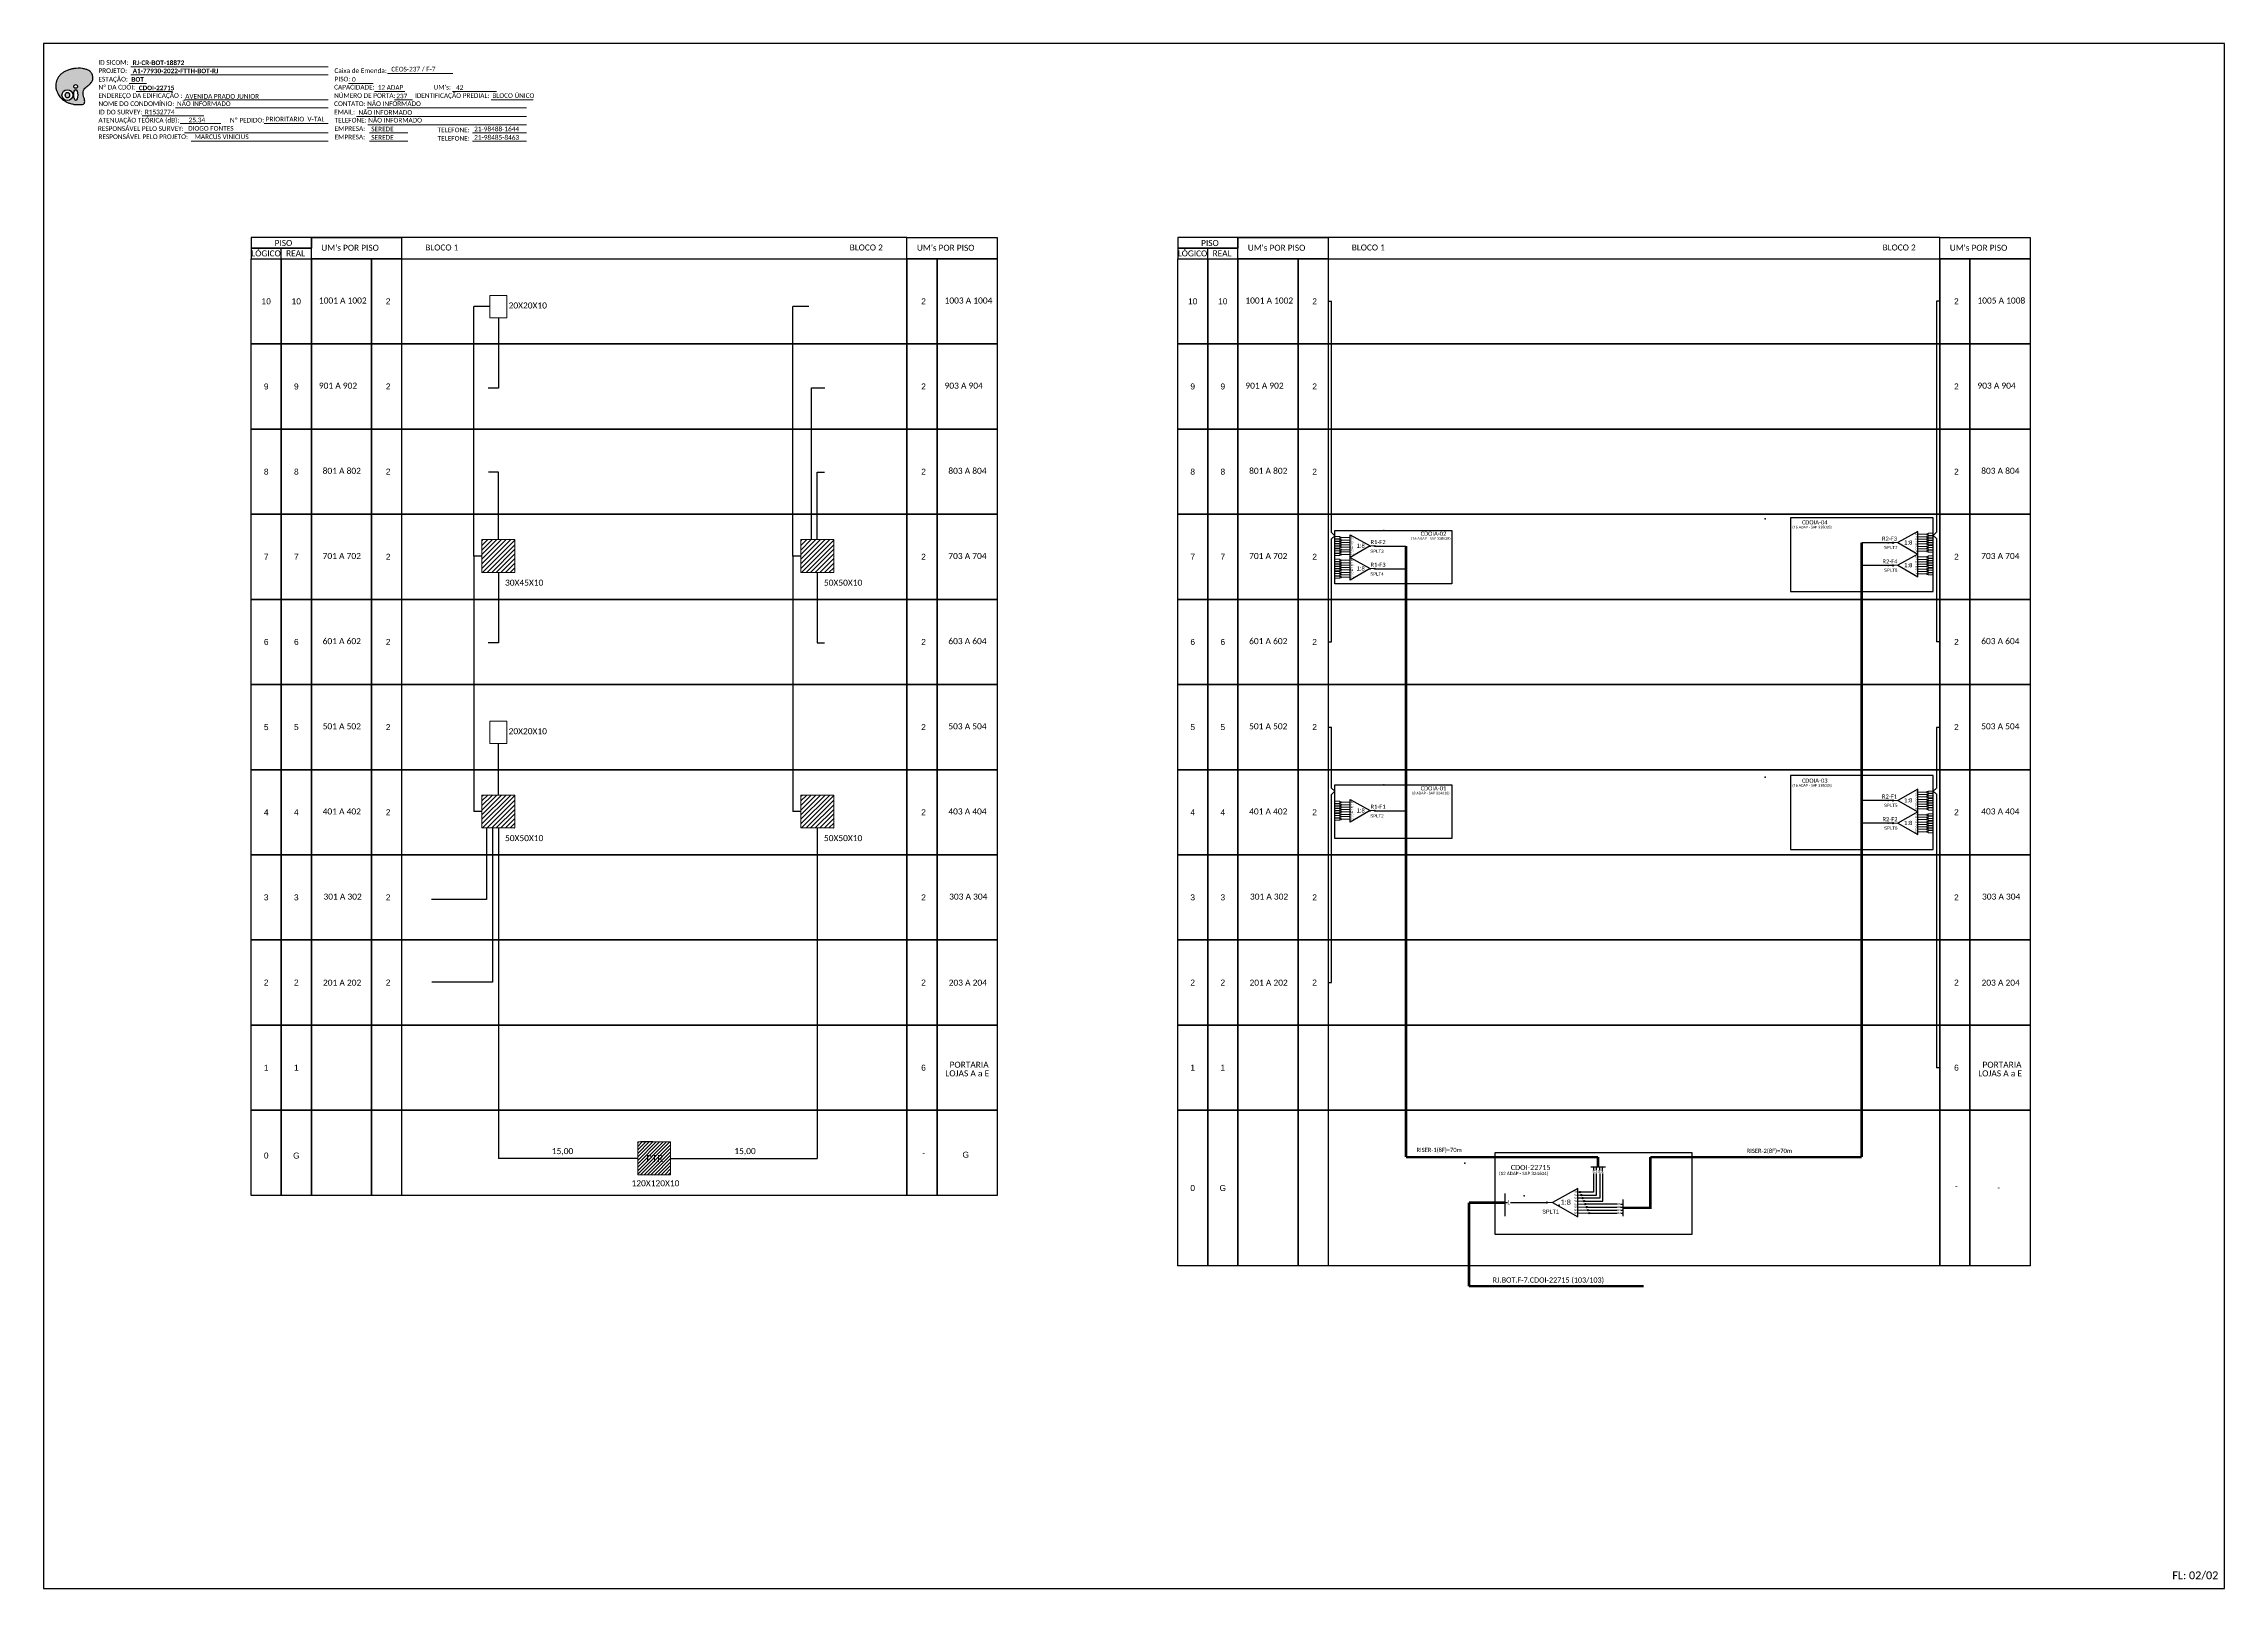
# Model space of a CAD drawing. Header units: inches. Extents: x -143605 to -141670, y 187277 to 187871.
# Drawn here: x -142509 to -141670, y 187277 to 187871 of the extents above; entities that cross this region are included whole.
import ezdxf
from ezdxf.enums import TextEntityAlignment as Align

# ---------------------------------------------------------------- set-up
doc = ezdxf.new("R2010")
doc.units = ezdxf.units.IN
doc.header["$MEASUREMENT"] = 0
doc.styles.add('ARIAL', font='arial.ttf')
doc.styles.add('WMF-Calibri0', font='calibri.ttf')
doc.styles.add('WMF-Calibri1', font='calibrib.ttf')
doc.linetypes.add('RESERVA', pattern='A,0.5,-0.15,["RESERVA",Standard,S=0.18,R=0,X=0,Y=-0.1],-1.3', length=1.95)

# ---------------------------------------------------------------- blocks, each defined once
blk = doc.blocks.new('A$C415C251F')
at = {"color": 3}
blk.add_point((0, 0), dxfattribs=at)
blk = doc.blocks.new('LEG_CDOIA8_C-SPLT_ESQ')
at = {"color": 3, "extrusion": (0, 0, -1), "xscale": -1, "zscale": -1}
blk.add_blockref('A$C415C251F', (0, 0), dxfattribs=at)
at = {"color": 1, "style": 'WMF-Calibri0', "flags": 4}
blk.add_attdef('MODELO', text='', height=1.5, dxfattribs=at).set_placement((22.54, -4.54), align=Align.CENTER)
blk.add_attdef('CDO', (21.44, -2.61), '', height=2, dxfattribs=at)
at = {"style": 'ARIAL', "flags": 4}
blk.add_attdef('SPLITAGEM', text='', height=1.5, dxfattribs=at).set_placement((18.61, -12.59), align=Align.CENTER)
blk = doc.blocks.new('SPLT_1-8_SC-APC')
at = {"color": 1, "lineweight": 0}
blk.add_lwpolyline([(-17, -7.5), (-19.3, -7.5)], dxfattribs=at)
at = {"color": 1}
blk.add_lwpolyline([(-7.4, -2.1), (-17, -7.5), (-7.4, -13), (-7.4, -2.1)], dxfattribs=at)
at = {"color": 3, "lineweight": 0}
for points in [[(-3, -3.5), (-7.4, -3.5)], [(-7.4, -4.7), (-3, -4.7)], [(-7.4, -5.8), (-3, -5.8)], [(-7.4, -7), (-3, -7)], [(-7.4, -8.1), (-3, -8.1)], [(-7.4, -9.3), (-3, -9.3)], [(-7.4, -10.4), (-3, -10.4)], [(-2.4, -3), (-2.4, -4)], [(-2.4, -3), (0, -3)], [(-2.4, -4), (0, -4)], [(-2.4, -4.2), (-2.4, -5.2)], [(-2.4, -4.2), (0, -4.2)], [(-2.4, -5.2), (0, -5.2)], [(-2.4, -5.3), (-2.4, -6.3)], [(-2.4, -5.3), (0, -5.3)], [(-2.4, -6.3), (0, -6.3)], [(-2.4, -6.5), (-2.4, -7.5)], [(-2.4, -6.5), (0, -6.5)], [(-2.4, -7.5), (0, -7.5)], [(-2.4, -7.6), (-2.4, -8.6)], [(-2.4, -7.6), (0, -7.6)], [(-2.4, -8.6), (0, -8.6)], [(-2.4, -8.8), (-2.4, -9.8)], [(-2.4, -8.8), (0, -8.8)], [(-2.4, -9.8), (0, -9.8)], [(-2.4, -9.9), (-2.4, -10.9)], [(-2.4, -9.9), (0, -9.9)], [(-7.4, -11.6), (-3, -11.6)], [(-2.4, -10.9), (0, -10.9)], [(-2.4, -11.1), (-2.4, -12.1)], [(-2.4, -11.1), (0, -11.1)], [(-2.4, -12.1), (0, -12.1)]]:
    blk.add_lwpolyline(points, dxfattribs=at)
for points in [[(-3, -3.2), (-2.4, -3.2), (-2.4, -3.8), (-3, -3.8)], [(-3, -4.4), (-2.4, -4.4), (-2.4, -5), (-3, -5)], [(-3, -5.5), (-2.4, -5.5), (-2.4, -6.1), (-3, -6.1)], [(-3, -6.7), (-2.4, -6.7), (-2.4, -7.3), (-3, -7.3)], [(-3, -7.8), (-2.4, -7.8), (-2.4, -8.4), (-3, -8.4)], [(-3, -9), (-2.4, -9), (-2.4, -9.6), (-3, -9.6)], [(-3, -10.1), (-2.4, -10.1), (-2.4, -10.7), (-3, -10.7)], [(-3, -11.3), (-2.4, -11.3), (-2.4, -11.9), (-3, -11.9)]]:
    blk.add_lwpolyline(points, close=True, dxfattribs=at)
at = {"color": 1, "style": 'ARIAL'}
for s, height, p in [('1:8', 2, (-13.9, -8.4)), ('S1', 0.75, (-8.7, -3.8)), ('S2', 0.75, (-8.7, -5)), ('S3', 0.75, (-8.7, -6.2)), ('S4', 0.75, (-8.7, -7.4)), ('S5', 0.75, (-8.7, -8.6)), ('S6', 0.75, (-8.7, -9.7)), ('S7', 0.75, (-8.7, -10.8)), ('S8', 0.75, (-8.7, -11.9))]:
    blk.add_text(s, height=height, dxfattribs=at).set_placement(p)
blk = doc.blocks.new('SPLITTER_')
blk.add_point((0, 0))
at = {"style": 'ARIAL', "flags": 4}
blk.add_attdef('SPLT', (0, -3.26), '', height=1.5, dxfattribs=at)
blk = doc.blocks.new('SPLT_1-8_SC-APC_ESQ')
at = {"color": 3, "lineweight": 0}
for points in [[(2.4, -3), (0, -3)], [(2.4, -4), (0, -4)], [(2.4, -4.2), (0, -4.2)], [(2.4, -5.2), (0, -5.2)], [(2.4, -5.3), (0, -5.3)], [(2.4, -6.3), (0, -6.3)], [(2.4, -6.5), (0, -6.5)], [(2.4, -7.5), (0, -7.5)], [(2.4, -7.6), (0, -7.6)], [(2.4, -8.6), (0, -8.6)], [(2.4, -8.8), (0, -8.8)], [(2.4, -9.8), (0, -9.8)], [(2.4, -9.9), (0, -9.9)], [(2.4, -3), (2.4, -4)], [(2.4, -4.2), (2.4, -5.2)], [(2.4, -5.3), (2.4, -6.3)], [(2.4, -6.5), (2.4, -7.5)], [(2.4, -7.6), (2.4, -8.6)], [(2.4, -8.8), (2.4, -9.8)], [(2.4, -9.9), (2.4, -10.9)], [(3, -3.5), (7.4, -3.5)], [(7.4, -4.7), (3, -4.7)], [(7.4, -5.8), (3, -5.8)], [(7.4, -7), (3, -7)], [(7.4, -8.1), (3, -8.1)], [(7.4, -9.3), (3, -9.3)], [(7.4, -10.4), (3, -10.4)], [(2.4, -10.9), (0, -10.9)], [(2.4, -11.1), (0, -11.1)], [(2.4, -12.1), (0, -12.1)], [(2.4, -11.1), (2.4, -12.1)], [(7.4, -11.6), (3, -11.6)]]:
    blk.add_lwpolyline(points, dxfattribs=at)
for points in [[(3, -3.2), (2.4, -3.2), (2.4, -3.8), (3, -3.8)], [(3, -4.4), (2.4, -4.4), (2.4, -5), (3, -5)], [(3, -5.5), (2.4, -5.5), (2.4, -6.1), (3, -6.1)], [(3, -6.7), (2.4, -6.7), (2.4, -7.3), (3, -7.3)], [(3, -7.8), (2.4, -7.8), (2.4, -8.4), (3, -8.4)], [(3, -9), (2.4, -9), (2.4, -9.6), (3, -9.6)], [(3, -10.1), (2.4, -10.1), (2.4, -10.7), (3, -10.7)], [(3, -11.3), (2.4, -11.3), (2.4, -11.9), (3, -11.9)]]:
    blk.add_lwpolyline(points, close=True, dxfattribs=at)
at = {"color": 1}
blk.add_lwpolyline([(7.4, -2.1), (17, -7.5), (7.4, -13), (7.4, -2.1)], dxfattribs=at)
at = {"color": 1, "lineweight": 0}
blk.add_lwpolyline([(17, -7.5), (19.3, -7.5)], dxfattribs=at)
at = {"color": 1, "style": 'ARIAL'}
for s, height, p in [('S2', 0.75, (7.6, -5)), ('S3', 0.75, (7.6, -6.2)), ('S4', 0.75, (7.6, -7.4)), ('S5', 0.75, (7.5, -8.6)), ('S6', 0.75, (7.6, -9.7)), ('S7', 0.75, (7.6, -10.8)), ('S1', 0.75, (7.7, -3.8)), ('1:8', 2, (10.5, -8.4)), ('S8', 0.75, (7.6, -11.9))]:
    blk.add_text(s, height=height, dxfattribs=at).set_placement(p)
blk = doc.blocks.new('OI')
h = blk.add_hatch(color=40)
edge = h.paths.add_edge_path()
edge.add_spline(control_points=[(4.35, -0.67), (3.92, -0.99), (3.26, -1.5), (2.81, -2.59), (2.9, -3.5), (3.06, -4.27), (3.31, -4.85), (3.37, -5.39), (3.4, -5.88), (3.2, -6.4), (2.54, -6.61), (1.65, -6.63), (0.55, -6.67), (-0.56, -6.42), (-1.61, -6.14), (-2.77, -5.61), (-3.92, -4.77), (-4.89, -3.7), (-5.34, -2.65), (-5.6, -1.94), (-5.85, -0.96), (-5.71, 0.47), (-5.1, 2.02), (-4.14, 3.02), (-3.3, 3.61), (-2.37, 4.16), (-1.36, 4.44), (-0.56, 4.7), (0.79, 4.85), (2.24, 4.97), (3.79, 4.57), (4.67, 4.21), (5.44, 3.65), (5.76, 2.99), (6.03, 2.21), (6.01, 1.46), (5.72, 0.64), (5.31, 0.08), (4.88, -0.38), (4.51, -0.55), (4.35, -0.67)], knot_values=[0, 0, 0, 0, 1.60434, 2.417191, 3.427595, 4.282808, 4.776746, 5.304182, 5.888771, 6.258406, 6.858137, 7.79129, 8.986195, 10.124242, 11.187857, 12.242908, 13.953784, 15.414161, 16.515391, 17.349188, 17.675853, 19.552021, 21.515531, 22.568638, 23.63245, 24.621084, 25.782718, 26.745347, 27.142653, 29.870543, 31.004649, 31.921532, 32.709589, 33.801391, 34.042471, 35.192333, 35.971461, 36.628871, 37.254359, 37.836911, 37.836911, 37.836911, 37.836911], degree=3, periodic=0)
h.paths.add_polyline_path([(1.13, -0.87, -1), (-0.04, -0.87, -1)], flags=16)
edge = h.paths.add_edge_path(flags=16)
edge.add_ellipse((0.56, -3.59), major_axis=(-0.02, 1.71), ratio=0.361305, start_angle=0, end_angle=360)
h.paths.add_polyline_path([(-0.36, -3.62, -1), (-3.8, -3.62, -1)], flags=16)
edge = h.paths.add_edge_path(flags=0)
edge.add_ellipse((-2.08, -3.62), major_axis=(0, 0.885), ratio=0.758294, start_angle=0, end_angle=360)
at = {"color": 40}
for centre, radius in [((-2.08, -3.62), 1.72), ((0.54, -0.87), 0.587)]:
    blk.add_circle(centre, radius, dxfattribs=at)
blk.add_ellipse((-2.08, -3.62), major_axis=(0, 0.885), ratio=0.758294, start_param=-3.14159265358979, end_param=3.14159265358979, dxfattribs=at)
blk.add_ellipse((0.56, -3.59), major_axis=(-0.02, 1.71), ratio=0.361305, dxfattribs=at)
at = {"color": 40, "start_tangent": (-0.800898, -0.598801), "end_tangent": (-0.800898, -0.598801)}
blk.add_spline([(4.35, -0.67), (3.2, -1.78), (2.9, -2.54), (2.92, -3.55), (3.12, -4.38), (3.28, -4.85), (3.37, -5.37), (3.35, -5.95), (3.2, -6.29), (2.66, -6.55), (1.73, -6.63), (0.54, -6.62), (-0.58, -6.41), (-1.6, -6.11), (-2.56, -5.67), (-3.95, -4.67), (-4.89, -3.56), (-5.37, -2.56), (-5.64, -1.78), (-5.72, -1.46), (-5.63, 0.42), (-4.84, 2.22), (-4.13, 2.99), (-3.27, 3.62), (-2.4, 4.09), (-1.3, 4.47), (-0.37, 4.72), (0.02, 4.77), (2.75, 4.8), (3.85, 4.53), (4.69, 4.16), (5.31, 3.68), (5.85, 2.73), (5.93, 2.5), (5.94, 1.35), (5.67, 0.62), (5.29, 0.08), (4.84, -0.36), (4.35, -0.67)], degree=3, dxfattribs=at)

msp = doc.modelspace()

# ---------------------------------------------------------------- hatches: boundary and pattern name
h = msp.add_hatch()
h.set_pattern_fill('ANSI31', color=1, scale=10, style=0)
h.set_pattern_definition([(45, (-143755.1859, 187435.361), (-0.8838835, 0.8838835), [])])
h.paths.add_polyline_path([(-142327.87, 187680.25), (-142340.51, 187680.25), (-142340.51, 187667.6), (-142327.87, 187667.6)])
h = msp.add_hatch()
h.set_pattern_fill('ANSI31', color=1, scale=10, style=0)
h.set_pattern_definition([(45, (-143632.5488, 187435.361), (-0.8838835, 0.8838835), [])])
h.paths.add_polyline_path([(-142205.23, 187680.25), (-142217.88, 187680.25), (-142217.88, 187667.6), (-142205.23, 187667.6)])
h = msp.add_hatch(color=3)
h.dxf.hatch_style = 1
edge = h.paths.add_edge_path()
edge.add_arc((-141797.9, 187679.05), 0.242, 0, 360)
h = msp.add_hatch(color=3)
h.dxf.hatch_style = 1
edge = h.paths.add_edge_path()
edge.add_arc((-141997.14, 187677.76), 0.205, 0, 360)
h = msp.add_hatch(color=3)
h.dxf.hatch_style = 1
edge = h.paths.add_edge_path()
edge.add_arc((-141997.14, 187669.05), 0.205, 0, 360)
h = msp.add_hatch(color=3)
h.dxf.hatch_style = 1
edge = h.paths.add_edge_path()
edge.add_arc((-141797.9, 187670.33), 0.242, 0, 360)
h = msp.add_hatch()
h.set_pattern_fill('ANSI31', color=1, scale=10, style=0)
h.set_pattern_definition([(45, (-143755.1859, 187337.1298), (-0.8838835, 0.8838835), [])])
h.paths.add_polyline_path([(-142327.87, 187582.01), (-142340.51, 187582.01), (-142340.51, 187569.37), (-142327.87, 187569.37)])
h = msp.add_hatch()
h.set_pattern_fill('ANSI31', color=1, scale=10, style=0)
h.set_pattern_definition([(45, (-143632.5488, 187337.1298), (-0.8838835, 0.8838835), [])])
h.paths.add_polyline_path([(-142205.23, 187582.01), (-142217.88, 187582.01), (-142217.88, 187569.37), (-142205.23, 187569.37)])
h = msp.add_hatch(color=3)
h.dxf.hatch_style = 1
edge = h.paths.add_edge_path()
edge.add_arc((-141797.9, 187579.91), 0.242, 0, 360)
h = msp.add_hatch(color=3)
h.dxf.hatch_style = 1
edge = h.paths.add_edge_path()
edge.add_arc((-141997.14, 187576), 0.205, 0, 360)
h = msp.add_hatch(color=3)
h.dxf.hatch_style = 1
edge = h.paths.add_edge_path()
edge.add_arc((-141797.9, 187571.19), 0.242, 0, 360)
h = msp.add_hatch()
h.set_pattern_fill('ANSI31', color=1, scale=7.526522, style=0)
h.set_pattern_definition([(45, (-142503.44895, 187121.56965), (-0.6652568, 0.6652568), [])])
h.paths.add_polyline_path([(-142267.95, 187448.62), (-142280.6, 187448.62), (-142280.6, 187435.97), (-142267.95, 187435.97)])
h.paths.add_polyline_path([(-142278.04, 187440.24), (-142270.07, 187440.24), (-142270.07, 187444.31), (-142278.04, 187444.31)], flags=24)
h = msp.add_hatch(color=3)
h.dxf.hatch_style = 1
edge = h.paths.add_edge_path()
edge.add_arc((-141918.26, 187429.36), 0.242, 0, 360)
h = msp.add_hatch(color=3)
h.dxf.hatch_style = 1
edge = h.paths.add_edge_path()
edge.add_arc((-141917.76, 187428.21), 0.242, 0, 360)
h = msp.add_hatch(color=3)
h.dxf.hatch_style = 1
edge = h.paths.add_edge_path()
edge.add_arc((-141931.03, 187425.32), 0.242, 0, 360)
h = msp.add_hatch(color=3)
h.dxf.hatch_style = 1
edge = h.paths.add_edge_path()
edge.add_arc((-141917.26, 187427.05), 0.242, 0, 360)
h = msp.add_hatch(color=3)
h.dxf.hatch_style = 1
edge = h.paths.add_edge_path()
edge.add_arc((-141916.76, 187425.9), 0.242, 0, 360)
h = msp.add_hatch(color=3)
h.dxf.hatch_style = 1
edge = h.paths.add_edge_path()
edge.add_arc((-141916.26, 187424.75), 0.242, 0, 360)
h = msp.add_hatch(color=3)
h.dxf.hatch_style = 1
edge = h.paths.add_edge_path()
edge.add_arc((-141915.76, 187423.6), 0.242, 0, 360)
h = msp.add_hatch(color=3)
h.dxf.hatch_style = 1
edge = h.paths.add_edge_path()
edge.add_arc((-141915.26, 187422.44), 0.242, 0, 360)
h = msp.add_hatch(color=3)
h.dxf.hatch_style = 1
edge = h.paths.add_edge_path()
edge.add_arc((-141914.76, 187421.29), 0.242, 0, 360)

# ---------------------------------------------------------------- linework, layer by layer
at = {"color": 6}
for p, q in [((-141797.9, 187679.05), (-141809.93, 187679.05)), ((-141797.9, 187670.33), (-141809.93, 187670.33)), ((-141797.9, 187579.91), (-141809.93, 187579.91)), ((-141797.9, 187571.19), (-141809.93, 187571.19))]:
    msp.add_line(p, q, dxfattribs=at)
msp.add_line((-142274.86, 187448.62), (-142279.4, 187448.62))
for points in [[(-142509.06, 187276.97), (-141670.5, 187276.97), (-141670.5, 187870.97), (-142509.06, 187870.97), (-142509.06, 187276.97)], [(-142417.68, 187788.24), (-142417.68, 187792.36)], [(-142406.1, 187788.24), (-142177.08, 187788.24), (-142177.08, 187796.47), (-142406.1, 187796.47), (-142406.1, 187796.47), (-142406.1, 187792.36)], [(-142061.42, 187788.24), (-142061.42, 187792.36)], [(-142049.85, 187788.24), (-141779.92, 187788.24), (-141779.92, 187796.47), (-142049.85, 187796.47), (-142049.85, 187796.47), (-142049.85, 187792.36)], [(-141848.95, 187442.78), (-141848.17, 187442.78)], [(-141917.26, 187427.05), (-141919.13, 187427.05)]]:
    msp.add_lwpolyline(points)
at = {"color": 7, "lineweight": 0}
for points in [[(-142476.11, 187855.65), (-142469.56, 187855.65)], [(-142475.59, 187862.06), (-142399.62, 187862.06)], [(-142475.59, 187858.92), (-142399.62, 187858.92)], [(-142391.82, 187855.69), (-142382.34, 187855.69)], [(-142376.78, 187859.42), (-142351.65, 187859.42)], [(-142473.45, 187852.58), (-142459.5, 187852.58)], [(-142454.88, 187849.34), (-142399.62, 187849.34)], [(-142381.77, 187852.58), (-142370.16, 187852.58)], [(-142374.19, 187849.34), (-142367.24, 187849.34)], [(-142351.83, 187852.58), (-142334.98, 187852.58)], [(-142337.02, 187849.34), (-142320.84, 187849.34)], [(-142471.13, 187843.16), (-142447.5, 187843.16)], [(-142458.29, 187846.23), (-142399.62, 187846.23)], [(-142456.59, 187840.19), (-142440.92, 187840.19)], [(-142424.26, 187840.2), (-142399.76, 187840.2)], [(-142423.76, 187840.2), (-142399.61, 187840.2)], [(-142388.7, 187842.99), (-142323.43, 187842.99)], [(-142384.66, 187846.23), (-142323.43, 187846.23)], [(-142384.41, 187839.75), (-142323.43, 187839.75)], [(-142454.88, 187836.64), (-142399.62, 187836.64)], [(-142452.39, 187833.4), (-142399.62, 187833.4)], [(-142383.8, 187836.64), (-142369, 187836.64)], [(-142383.8, 187833.4), (-142369, 187833.4)], [(-142344.2, 187836.64), (-142323.43, 187836.64)], [(-142344.2, 187833.4), (-142323.43, 187833.4)], [(-141918.26, 187429.36), (-141919.13, 187429.36)], [(-141919.13, 187428.21), (-141917.76, 187428.21)], [(-141919.13, 187425.9), (-141916.76, 187425.9)], [(-141919.13, 187424.75), (-141916.26, 187424.75)], [(-141919.13, 187423.6), (-141915.76, 187423.6)], [(-141919.13, 187422.44), (-141915.26, 187422.44)], [(-141919.13, 187421.29), (-141914.76, 187421.29)], [(-141917.26, 187427.05), (-141917.26, 187427.05)]]:
    msp.add_lwpolyline(points, dxfattribs=at)
at = {"color": 0}
for points in [[(-142429.25, 187792.36), (-142406.1, 187792.36), (-142406.1, 187796.47), (-142429.25, 187796.47)], [(-142429.25, 187788.24), (-142406.1, 187788.24), (-142406.1, 187792.36), (-142429.25, 187792.36)], [(-142072.99, 187792.36), (-142049.85, 187792.36), (-142049.85, 187796.47), (-142072.99, 187796.47)], [(-142072.99, 187788.24), (-142049.85, 187788.24), (-142049.85, 187792.36), (-142072.99, 187792.36)]]:
    msp.add_lwpolyline(points, close=True, dxfattribs=at)
for points in [[(-142429.25, 187788.24), (-142417.68, 187788.24), (-142417.68, 187755.5), (-142429.25, 187755.5)], [(-142417.68, 187788.24), (-142406.1, 187788.24), (-142406.1, 187755.5), (-142417.68, 187755.5)], [(-142406.1, 187796.47), (-142371.39, 187796.47), (-142371.39, 187788.24), (-142406.1, 187788.24)], [(-142406.1, 187788.24), (-142177.08, 187788.24), (-142177.08, 187755.5), (-142406.1, 187755.5)], [(-142406.1, 187788.24), (-142382.96, 187788.24), (-142382.96, 187755.5), (-142406.1, 187755.5)], [(-142382.96, 187788.24), (-142371.39, 187788.24), (-142371.39, 187755.5), (-142382.96, 187755.5)], [(-142177.08, 187796.47), (-142142.36, 187796.47), (-142142.36, 187788.24), (-142177.08, 187788.24)], [(-142177.08, 187788.24), (-142165.51, 187788.24), (-142165.51, 187755.5), (-142177.08, 187755.5)], [(-142165.51, 187788.24), (-142142.36, 187788.24), (-142142.36, 187755.5), (-142165.51, 187755.5)], [(-142072.99, 187788.24), (-142061.42, 187788.24), (-142061.42, 187755.5), (-142072.99, 187755.5)], [(-142061.42, 187788.24), (-142049.85, 187788.24), (-142049.85, 187755.5), (-142061.42, 187755.5)], [(-142049.85, 187796.47), (-142015.13, 187796.47), (-142015.13, 187788.24), (-142049.85, 187788.24)], [(-142049.85, 187788.24), (-141779.92, 187788.24), (-141779.92, 187755.5), (-142049.85, 187755.5)], [(-142049.85, 187788.24), (-142026.7, 187788.24), (-142026.7, 187755.5), (-142049.85, 187755.5)], [(-142026.7, 187788.24), (-142015.13, 187788.24), (-142015.13, 187755.5), (-142026.7, 187755.5)], [(-141779.92, 187796.47), (-141745.2, 187796.47), (-141745.2, 187788.24), (-141779.92, 187788.24)], [(-141779.92, 187788.24), (-141768.34, 187788.24), (-141768.34, 187755.5), (-141779.92, 187755.5)], [(-141768.34, 187788.24), (-141745.2, 187788.24), (-141745.2, 187755.5), (-141768.34, 187755.5)], [(-142429.25, 187755.5), (-142417.68, 187755.5), (-142417.68, 187722.76), (-142429.25, 187722.76)], [(-142417.68, 187755.5), (-142406.1, 187755.5), (-142406.1, 187722.76), (-142417.68, 187722.76)], [(-142406.1, 187755.5), (-142177.08, 187755.5), (-142177.08, 187722.76), (-142406.1, 187722.76)], [(-142406.1, 187755.5), (-142382.96, 187755.5), (-142382.96, 187722.76), (-142406.1, 187722.76)], [(-142382.96, 187755.5), (-142371.39, 187755.5), (-142371.39, 187722.76), (-142382.96, 187722.76)], [(-142177.08, 187755.5), (-142165.51, 187755.5), (-142165.51, 187722.76), (-142177.08, 187722.76)], [(-142165.51, 187755.5), (-142142.36, 187755.5), (-142142.36, 187722.76), (-142165.51, 187722.76)], [(-142072.99, 187755.5), (-142061.42, 187755.5), (-142061.42, 187722.76), (-142072.99, 187722.76)], [(-142061.42, 187755.5), (-142049.85, 187755.5), (-142049.85, 187722.76), (-142061.42, 187722.76)], [(-142049.85, 187755.5), (-141779.92, 187755.5), (-141779.92, 187722.76), (-142049.85, 187722.76)], [(-142049.85, 187755.5), (-142026.7, 187755.5), (-142026.7, 187722.76), (-142049.85, 187722.76)], [(-142026.7, 187755.5), (-142015.13, 187755.5), (-142015.13, 187722.76), (-142026.7, 187722.76)], [(-141779.92, 187755.5), (-141768.34, 187755.5), (-141768.34, 187722.76), (-141779.92, 187722.76)], [(-141768.34, 187755.5), (-141745.2, 187755.5), (-141745.2, 187722.76), (-141768.34, 187722.76)], [(-142429.25, 187722.76), (-142417.68, 187722.76), (-142417.68, 187690.01), (-142429.25, 187690.01)], [(-142417.68, 187722.76), (-142406.1, 187722.76), (-142406.1, 187690.01), (-142417.68, 187690.01)], [(-142406.1, 187722.76), (-142177.08, 187722.76), (-142177.08, 187690.01), (-142406.1, 187690.01)], [(-142406.1, 187722.76), (-142382.96, 187722.76), (-142382.96, 187690.01), (-142406.1, 187690.01)], [(-142382.96, 187722.76), (-142371.39, 187722.76), (-142371.39, 187690.01), (-142382.96, 187690.01)], [(-142177.08, 187722.76), (-142165.51, 187722.76), (-142165.51, 187690.01), (-142177.08, 187690.01)], [(-142165.51, 187722.76), (-142142.36, 187722.76), (-142142.36, 187690.01), (-142165.51, 187690.01)], [(-142072.99, 187722.76), (-142061.42, 187722.76), (-142061.42, 187690.01), (-142072.99, 187690.01)], [(-142061.42, 187722.76), (-142049.85, 187722.76), (-142049.85, 187690.01), (-142061.42, 187690.01)], [(-142049.85, 187722.76), (-141779.92, 187722.76), (-141779.92, 187690.01), (-142049.85, 187690.01)], [(-142049.85, 187722.76), (-142026.7, 187722.76), (-142026.7, 187690.01), (-142049.85, 187690.01)], [(-142026.7, 187722.76), (-142015.13, 187722.76), (-142015.13, 187690.01), (-142026.7, 187690.01)], [(-141779.92, 187722.76), (-141768.34, 187722.76), (-141768.34, 187690.01), (-141779.92, 187690.01)], [(-141768.34, 187722.76), (-141745.2, 187722.76), (-141745.2, 187690.01), (-141768.34, 187690.01)], [(-142429.25, 187690.01), (-142417.68, 187690.01), (-142417.68, 187657.27), (-142429.25, 187657.27)], [(-142417.68, 187690.01), (-142406.1, 187690.01), (-142406.1, 187657.27), (-142417.68, 187657.27)], [(-142406.1, 187690.01), (-142177.08, 187690.01), (-142177.08, 187657.27), (-142406.1, 187657.27)], [(-142406.1, 187690.01), (-142382.96, 187690.01), (-142382.96, 187657.27), (-142406.1, 187657.27)], [(-142382.96, 187690.01), (-142371.39, 187690.01), (-142371.39, 187657.27), (-142382.96, 187657.27)], [(-142177.08, 187690.01), (-142165.51, 187690.01), (-142165.51, 187657.27), (-142177.08, 187657.27)], [(-142165.51, 187690.01), (-142142.36, 187690.01), (-142142.36, 187657.27), (-142165.51, 187657.27)], [(-142072.99, 187690.01), (-142061.42, 187690.01), (-142061.42, 187657.27), (-142072.99, 187657.27)], [(-142061.42, 187690.01), (-142049.85, 187690.01), (-142049.85, 187657.27), (-142061.42, 187657.27)], [(-142049.85, 187690.01), (-141779.92, 187690.01), (-141779.92, 187657.27), (-142049.85, 187657.27)], [(-142049.85, 187690.01), (-142026.7, 187690.01), (-142026.7, 187657.27), (-142049.85, 187657.27)], [(-142026.7, 187690.01), (-142015.13, 187690.01), (-142015.13, 187657.27), (-142026.7, 187657.27)], [(-141779.92, 187690.01), (-141768.34, 187690.01), (-141768.34, 187657.27), (-141779.92, 187657.27)], [(-141768.34, 187690.01), (-141745.2, 187690.01), (-141745.2, 187657.27), (-141768.34, 187657.27)], [(-142429.25, 187657.27), (-142417.68, 187657.27), (-142417.68, 187624.52), (-142429.25, 187624.52)], [(-142417.68, 187657.27), (-142406.1, 187657.27), (-142406.1, 187624.52), (-142417.68, 187624.52)], [(-142406.1, 187657.27), (-142177.08, 187657.27), (-142177.08, 187624.52), (-142406.1, 187624.52)], [(-142406.1, 187657.27), (-142382.96, 187657.27), (-142382.96, 187624.52), (-142406.1, 187624.52)], [(-142382.96, 187657.27), (-142371.39, 187657.27), (-142371.39, 187624.52), (-142382.96, 187624.52)], [(-142177.08, 187657.27), (-142165.51, 187657.27), (-142165.51, 187624.52), (-142177.08, 187624.52)], [(-142165.51, 187657.27), (-142142.36, 187657.27), (-142142.36, 187624.52), (-142165.51, 187624.52)], [(-142072.99, 187657.27), (-142061.42, 187657.27), (-142061.42, 187624.52), (-142072.99, 187624.52)], [(-142061.42, 187657.27), (-142049.85, 187657.27), (-142049.85, 187624.52), (-142061.42, 187624.52)], [(-142049.85, 187657.27), (-141779.92, 187657.27), (-141779.92, 187624.52), (-142049.85, 187624.52)], [(-142049.85, 187657.27), (-142026.7, 187657.27), (-142026.7, 187624.52), (-142049.85, 187624.52)], [(-142026.7, 187657.27), (-142015.13, 187657.27), (-142015.13, 187624.52), (-142026.7, 187624.52)], [(-141779.92, 187657.27), (-141768.34, 187657.27), (-141768.34, 187624.52), (-141779.92, 187624.52)], [(-141768.34, 187657.27), (-141745.2, 187657.27), (-141745.2, 187624.52), (-141768.34, 187624.52)], [(-142429.25, 187624.52), (-142417.68, 187624.52), (-142417.68, 187591.78), (-142429.25, 187591.78)], [(-142417.68, 187624.52), (-142406.1, 187624.52), (-142406.1, 187591.78), (-142417.68, 187591.78)], [(-142406.1, 187624.52), (-142177.08, 187624.52), (-142177.08, 187591.78), (-142406.1, 187591.78)], [(-142406.1, 187624.52), (-142382.96, 187624.52), (-142382.96, 187591.78), (-142406.1, 187591.78)], [(-142382.96, 187624.52), (-142371.39, 187624.52), (-142371.39, 187591.78), (-142382.96, 187591.78)], [(-142177.08, 187624.52), (-142165.51, 187624.52), (-142165.51, 187591.78), (-142177.08, 187591.78)], [(-142165.51, 187624.52), (-142142.36, 187624.52), (-142142.36, 187591.78), (-142165.51, 187591.78)], [(-142072.99, 187624.52), (-142061.42, 187624.52), (-142061.42, 187591.78), (-142072.99, 187591.78)], [(-142061.42, 187624.52), (-142049.85, 187624.52), (-142049.85, 187591.78), (-142061.42, 187591.78)], [(-142049.85, 187624.52), (-141779.92, 187624.52), (-141779.92, 187591.78), (-142049.85, 187591.78)], [(-142049.85, 187624.52), (-142026.7, 187624.52), (-142026.7, 187591.78), (-142049.85, 187591.78)], [(-142026.7, 187624.52), (-142015.13, 187624.52), (-142015.13, 187591.78), (-142026.7, 187591.78)], [(-141779.92, 187624.52), (-141768.34, 187624.52), (-141768.34, 187591.78), (-141779.92, 187591.78)], [(-141768.34, 187624.52), (-141745.2, 187624.52), (-141745.2, 187591.78), (-141768.34, 187591.78)], [(-142429.25, 187591.78), (-142417.68, 187591.78), (-142417.68, 187559.04), (-142429.25, 187559.04)], [(-142417.68, 187591.78), (-142406.1, 187591.78), (-142406.1, 187559.04), (-142417.68, 187559.04)], [(-142406.1, 187591.78), (-142177.08, 187591.78), (-142177.08, 187559.04), (-142406.1, 187559.04)], [(-142406.1, 187591.78), (-142382.96, 187591.78), (-142382.96, 187559.04), (-142406.1, 187559.04)], [(-142382.96, 187591.78), (-142371.39, 187591.78), (-142371.39, 187559.04), (-142382.96, 187559.04)], [(-142177.08, 187591.78), (-142165.51, 187591.78), (-142165.51, 187559.04), (-142177.08, 187559.04)], [(-142165.51, 187591.78), (-142142.36, 187591.78), (-142142.36, 187559.04), (-142165.51, 187559.04)], [(-142072.99, 187591.78), (-142061.42, 187591.78), (-142061.42, 187559.04), (-142072.99, 187559.04)], [(-142061.42, 187591.78), (-142049.85, 187591.78), (-142049.85, 187559.04), (-142061.42, 187559.04)], [(-142049.85, 187591.78), (-141779.92, 187591.78), (-141779.92, 187559.04), (-142049.85, 187559.04)], [(-142049.85, 187591.78), (-142026.7, 187591.78), (-142026.7, 187559.04), (-142049.85, 187559.04)], [(-142026.7, 187591.78), (-142015.13, 187591.78), (-142015.13, 187559.04), (-142026.7, 187559.04)], [(-141779.92, 187591.78), (-141768.34, 187591.78), (-141768.34, 187559.04), (-141779.92, 187559.04)], [(-141768.34, 187591.78), (-141745.2, 187591.78), (-141745.2, 187559.04), (-141768.34, 187559.04)], [(-142429.25, 187559.04), (-142417.68, 187559.04), (-142417.68, 187526.29), (-142429.25, 187526.29)], [(-142417.68, 187559.04), (-142406.1, 187559.04), (-142406.1, 187526.29), (-142417.68, 187526.29)], [(-142406.1, 187559.04), (-142177.08, 187559.04), (-142177.08, 187526.29), (-142406.1, 187526.29)], [(-142406.1, 187559.04), (-142382.96, 187559.04), (-142382.96, 187526.29), (-142406.1, 187526.29)], [(-142382.96, 187559.04), (-142371.39, 187559.04), (-142371.39, 187526.29), (-142382.96, 187526.29)], [(-142177.08, 187559.04), (-142165.51, 187559.04), (-142165.51, 187526.29), (-142177.08, 187526.29)], [(-142165.51, 187559.04), (-142142.36, 187559.04), (-142142.36, 187526.29), (-142165.51, 187526.29)], [(-142072.99, 187559.04), (-142061.42, 187559.04), (-142061.42, 187526.29), (-142072.99, 187526.29)], [(-142061.42, 187559.04), (-142049.85, 187559.04), (-142049.85, 187526.29), (-142061.42, 187526.29)], [(-142049.85, 187559.04), (-141779.92, 187559.04), (-141779.92, 187526.29), (-142049.85, 187526.29)], [(-142049.85, 187559.04), (-142026.7, 187559.04), (-142026.7, 187526.29), (-142049.85, 187526.29)], [(-142026.7, 187559.04), (-142015.13, 187559.04), (-142015.13, 187526.29), (-142026.7, 187526.29)], [(-141779.92, 187559.04), (-141768.34, 187559.04), (-141768.34, 187526.29), (-141779.92, 187526.29)], [(-141768.34, 187559.04), (-141745.2, 187559.04), (-141745.2, 187526.29), (-141768.34, 187526.29)], [(-142429.25, 187526.29), (-142417.68, 187526.29), (-142417.68, 187493.55), (-142429.25, 187493.55)], [(-142417.68, 187526.29), (-142406.1, 187526.29), (-142406.1, 187493.55), (-142417.68, 187493.55)], [(-142406.1, 187526.29), (-142177.08, 187526.29), (-142177.08, 187493.55), (-142406.1, 187493.55)], [(-142406.1, 187526.29), (-142382.96, 187526.29), (-142382.96, 187493.55), (-142406.1, 187493.55)], [(-142382.96, 187526.29), (-142371.39, 187526.29), (-142371.39, 187493.55), (-142382.96, 187493.55)], [(-142177.08, 187526.29), (-142165.51, 187526.29), (-142165.51, 187493.55), (-142177.08, 187493.55)], [(-142165.51, 187526.29), (-142142.36, 187526.29), (-142142.36, 187493.55), (-142165.51, 187493.55)], [(-142072.99, 187526.29), (-142061.42, 187526.29), (-142061.42, 187493.55), (-142072.99, 187493.55)], [(-142061.42, 187526.29), (-142049.85, 187526.29), (-142049.85, 187493.55), (-142061.42, 187493.55)], [(-142049.85, 187526.29), (-141779.92, 187526.29), (-141779.92, 187493.55), (-142049.85, 187493.55)], [(-142049.85, 187526.29), (-142026.7, 187526.29), (-142026.7, 187493.55), (-142049.85, 187493.55)], [(-142026.7, 187526.29), (-142015.13, 187526.29), (-142015.13, 187493.55), (-142026.7, 187493.55)], [(-141779.92, 187526.29), (-141768.34, 187526.29), (-141768.34, 187493.55), (-141779.92, 187493.55)], [(-141768.34, 187526.29), (-141745.2, 187526.29), (-141745.2, 187493.55), (-141768.34, 187493.55)], [(-142429.25, 187493.55), (-142417.68, 187493.55), (-142417.68, 187460.81), (-142429.25, 187460.81)], [(-142417.68, 187493.55), (-142406.1, 187493.55), (-142406.1, 187460.81), (-142417.68, 187460.81)], [(-142406.1, 187493.55), (-142177.08, 187493.55), (-142177.08, 187460.81), (-142406.1, 187460.81)], [(-142406.1, 187493.55), (-142382.96, 187493.55), (-142382.96, 187460.81), (-142406.1, 187460.81)], [(-142382.96, 187493.55), (-142371.39, 187493.55), (-142371.39, 187460.81), (-142382.96, 187460.81)], [(-142177.08, 187493.55), (-142165.51, 187493.55), (-142165.51, 187460.81), (-142177.08, 187460.81)], [(-142165.51, 187493.55), (-142142.36, 187493.55), (-142142.36, 187460.81), (-142165.51, 187460.81)], [(-142072.99, 187493.55), (-142061.42, 187493.55), (-142061.42, 187460.81), (-142072.99, 187460.81)], [(-142061.42, 187493.55), (-142049.85, 187493.55), (-142049.85, 187460.81), (-142061.42, 187460.81)], [(-142049.85, 187493.55), (-141779.92, 187493.55), (-141779.92, 187460.81), (-142049.85, 187460.81)], [(-142049.85, 187493.55), (-142026.7, 187493.55), (-142026.7, 187460.81), (-142049.85, 187460.81)], [(-142026.7, 187493.55), (-142015.13, 187493.55), (-142015.13, 187460.81), (-142026.7, 187460.81)], [(-141779.92, 187493.55), (-141768.34, 187493.55), (-141768.34, 187460.81), (-141779.92, 187460.81)], [(-141768.34, 187493.55), (-141745.2, 187493.55), (-141745.2, 187460.81), (-141768.34, 187460.81)], [(-142429.25, 187460.81), (-142417.68, 187460.81), (-142417.68, 187428.06), (-142429.25, 187428.06)], [(-142417.68, 187460.81), (-142406.1, 187460.81), (-142406.1, 187428.06), (-142417.68, 187428.06)], [(-142406.1, 187460.81), (-142177.08, 187460.81), (-142177.08, 187428.06), (-142406.1, 187428.06)], [(-142406.1, 187460.81), (-142382.96, 187460.81), (-142382.96, 187428.06), (-142406.1, 187428.06)], [(-142382.96, 187460.81), (-142371.39, 187460.81), (-142371.39, 187428.06), (-142382.96, 187428.06)], [(-142177.08, 187460.81), (-142165.51, 187460.81), (-142165.51, 187428.06), (-142177.08, 187428.06)], [(-142165.51, 187460.81), (-142142.36, 187460.81), (-142142.36, 187428.06), (-142165.51, 187428.06)], [(-142072.99, 187460.81), (-142061.42, 187460.81), (-142061.42, 187401.03), (-142072.99, 187401.03)], [(-142061.42, 187460.81), (-142049.85, 187460.81), (-142049.85, 187401.03), (-142061.42, 187401.03)], [(-142049.85, 187460.81), (-141779.92, 187460.81), (-141779.92, 187401.03), (-142049.85, 187401.03)], [(-142049.85, 187460.81), (-142026.7, 187460.81), (-142026.7, 187401.03), (-142049.85, 187401.03)], [(-142026.7, 187460.81), (-142015.13, 187460.81), (-142015.13, 187401.03), (-142026.7, 187401.03)], [(-141779.92, 187460.81), (-141768.34, 187460.81), (-141768.34, 187401.03), (-141779.92, 187401.03)], [(-141768.34, 187460.81), (-141745.2, 187460.81), (-141745.2, 187401.03), (-141768.34, 187401.03)]]:
    msp.add_lwpolyline(points, close=True)
at = {"color": 0, "lineweight": 0}
for points in [[(-142337.5, 187774.16), (-142330.88, 187774.16), (-142330.88, 187765.54), (-142337.5, 187765.54)], [(-142337.5, 187610.44), (-142330.88, 187610.44), (-142330.88, 187601.82), (-142337.5, 187601.82)]]:
    msp.add_lwpolyline(points, close=True, dxfattribs=at)
at = {"color": 3}
for points in [[(-142015.13, 187640.9), (-142013.81, 187640.9), (-142013.81, 187680.51), (-142012.55, 187681.72), (-142013.81, 187682.93), (-142013.81, 187771.87)], [(-142015.13, 187771.87), (-142013.81, 187771.87)], [(-141781.24, 187771.87), (-141781.24, 187683.09)], [(-141779.92, 187771.87), (-141781.24, 187771.87)], [(-142343.65, 187673.92), (-142343.65, 187769.85)], [(-142337.5, 187769.85), (-142343.65, 187769.85)], [(-142334.19, 187765.54), (-142334.19, 187738.52), (-142338.1, 187738.52)], [(-142221.01, 187673.92), (-142221.01, 187769.85)], [(-142214.87, 187769.85), (-142221.01, 187769.85)], [(-142213.84, 187680.25), (-142213.84, 187738.62), (-142208.67, 187738.62)], [(-142334.19, 187680.25), (-142334.19, 187706.22), (-142338.03, 187706.22)], [(-142211.55, 187680.25), (-142211.55, 187706.22), (-142208.77, 187706.22)], [(-141781.24, 187683.09), (-141782.49, 187681.88), (-141781.24, 187680.67), (-141781.24, 187680.67)], [(-141781.24, 187680.67), (-141781.24, 187640.9)], [(-142340.51, 187673.92), (-142343.65, 187673.92), (-142343.65, 187575.69)], [(-142217.88, 187673.92), (-142221.01, 187673.92), (-142221.01, 187575.69)], [(-142334.19, 187667.6), (-142334.19, 187640.57), (-142338.1, 187640.57)], [(-142211.55, 187667.6), (-142211.55, 187640.57), (-142208.81, 187640.57)], [(-141779.92, 187640.9), (-141781.24, 187640.9)], [(-142015.13, 187509.92), (-142013.81, 187509.92), (-142013.81, 187582.28), (-142012.55, 187583.49), (-142013.81, 187584.7), (-142013.81, 187608.15)], [(-142015.13, 187608.15), (-142013.81, 187608.15)], [(-141781.24, 187608.03), (-141781.24, 187584.73)], [(-141779.92, 187608.03), (-141781.24, 187608.03)], [(-142334.19, 187582.01), (-142334.19, 187601.82)], [(-141781.24, 187584.73), (-141782.49, 187583.53), (-141781.24, 187582.32), (-141781.24, 187582.32)], [(-141781.24, 187582.32), (-141781.24, 187477.18)], [(-142340.51, 187575.69), (-142343.65, 187575.69)], [(-142217.88, 187575.69), (-142221.01, 187575.69)], [(-142338.74, 187569.37), (-142338.74, 187541.87), (-142359.97, 187541.87)], [(-142336.51, 187569.37), (-142336.51, 187510.11)], [(-142334.19, 187569.37), (-142334.19, 187442.29)], [(-142211.55, 187569.37), (-142211.55, 187442.29)], [(-142336.51, 187510.11), (-142359.76, 187510.11)], [(-141779.92, 187477.18), (-141781.24, 187477.18)], [(-142280.6, 187442.29), (-142334.19, 187442.29)], [(-142267.95, 187442.29), (-142211.55, 187442.29)], [(-141947.19, 187425.32), (-141946.11, 187425.32)], [(-141945, 187425.32), (-141931.03, 187425.32)]]:
    msp.add_lwpolyline(points, dxfattribs=at)
at = {"color": 1}
for points in [[(-141782.46, 187688.64), (-141837.36, 187688.64), (-141837.36, 187660.25), (-141782.46, 187660.25)], [(-142012.55, 187683.8), (-141967.6, 187683.8), (-141967.6, 187663.19), (-142012.55, 187663.19)], [(-141782.46, 187589.5), (-141837.36, 187589.5), (-141837.36, 187561.11), (-141782.46, 187561.11)], [(-142012.55, 187585.9), (-141967.6, 187585.9), (-141967.6, 187565.29), (-142012.55, 187565.29)], [(-141950.88, 187444.62), (-141875.31, 187444.62), (-141875.31, 187413.04), (-141950.88, 187413.04)]]:
    msp.add_lwpolyline(points, close=True, dxfattribs=at)
at = {"color": 1, "lineweight": 0}
for points in [[(-142340.51, 187680.25), (-142327.87, 187680.25), (-142327.87, 187667.6), (-142340.51, 187667.6)], [(-142217.88, 187680.25), (-142205.23, 187680.25), (-142205.23, 187667.6), (-142217.88, 187667.6)], [(-142340.51, 187582.01), (-142327.87, 187582.01), (-142327.87, 187569.37), (-142340.51, 187569.37)], [(-142217.88, 187582.01), (-142205.23, 187582.01), (-142205.23, 187569.37), (-142217.88, 187569.37)], [(-142280.6, 187448.62), (-142267.95, 187448.62), (-142267.95, 187435.97), (-142280.6, 187435.97)]]:
    msp.add_lwpolyline(points, close=True, dxfattribs=at)
at = {"color": 6, "const_width": 1}
for points in [[(-141809.93, 187679.05), (-141809.93, 187442.78)], [(-141901.87, 187423.3), (-141891.19, 187423.3), (-141891.19, 187442.78)], [(-141891.19, 187442.78), (-141809.93, 187442.78)]]:
    msp.add_lwpolyline(points, dxfattribs=at)
at = {"color": 5}
for points in [[(-141997.14, 187677.76), (-141985.21, 187677.76)], [(-141997.14, 187669.05), (-141985.21, 187669.05)], [(-141997.14, 187576), (-141985.21, 187576)], [(-141914.17, 187439.06), (-141908.44, 187439.06)], [(-141913.12, 187439.06), (-141913.12, 187437.8)], [(-141913.07, 187436.49), (-141913.07, 187429.36)], [(-141911.97, 187437.8), (-141911.97, 187439.06)], [(-141911.97, 187428.21), (-141911.97, 187436.49)], [(-141910.76, 187439.06), (-141910.76, 187437.8)], [(-141910.7, 187436.49), (-141910.7, 187427.05)], [(-141913.07, 187429.36), (-141918.26, 187429.36)], [(-141917.76, 187428.21), (-141911.97, 187428.21)], [(-141910.7, 187427.05), (-141917.26, 187427.05)]]:
    msp.add_lwpolyline(points, dxfattribs=at)
at = {"color": 5, "const_width": 1}
for points in [[(-141985.21, 187677.76), (-141985.21, 187442.78)], [(-141911.31, 187442.78), (-141985.21, 187442.78)], [(-141911.31, 187439.06), (-141911.31, 187442.78)]]:
    msp.add_lwpolyline(points, dxfattribs=at)
at = {"color": 8, "linetype": 'RESERVA', "ltscale": 4}
for points in [[(-141909.6, 187437.8), (-141909.6, 187439.06)], [(-141909.54, 187425.9), (-141909.54, 187436.49)], [(-141916.76, 187425.9), (-141909.54, 187425.9)]]:
    msp.add_lwpolyline(points, dxfattribs=at)
at = {"color": 1}
for points in [[(-141947.19, 187428.86), (-141947.19, 187420.15)], [(-141919.13, 187430.77), (-141928.8, 187425.32), (-141919.13, 187419.88), (-141919.13, 187430.77)]]:
    msp.add_lwpolyline(points, dxfattribs=at)
at = {"color": 1, "const_width": 1}
for points in [[(-141960.96, 187425.33), (-141947.19, 187425.32)], [(-141960.96, 187425.33), (-141960.96, 187393.17)], [(-141960.96, 187393.17), (-141893.84, 187393.17)]]:
    msp.add_lwpolyline(points, dxfattribs=at)
at = {"color": 1, "lineweight": 0}
msp.add_lwpolyline([(-141928.8, 187425.32), (-141931.03, 187425.32)], dxfattribs=at)
at = {"color": 6}
for points in [[(-141903.97, 187424.75), (-141916.26, 187424.75)], [(-141915.76, 187423.6), (-141903.97, 187423.6)], [(-141915.26, 187422.44), (-141903.97, 187422.44)], [(-141914.76, 187421.29), (-141903.97, 187421.29)], [(-141902.66, 187424.75), (-141901.87, 187424.75)], [(-141902.66, 187423.6), (-141901.87, 187423.6)], [(-141902.52, 187422.44), (-141901.87, 187422.44)], [(-141902.51, 187421.29), (-141901.87, 187421.29)], [(-141901.87, 187426.46), (-141901.87, 187420.14)]]:
    msp.add_lwpolyline(points, dxfattribs=at)
at = {"color": 3}
for centre, radius in [((-141797.9, 187679.05), 0.242), ((-141997.14, 187677.76), 0.205), ((-141997.14, 187669.05), 0.205), ((-141797.9, 187670.33), 0.242), ((-141797.9, 187579.91), 0.242), ((-141997.14, 187576), 0.205), ((-141797.9, 187571.19), 0.242), ((-141918.26, 187429.36), 0.242), ((-141917.76, 187428.21), 0.242), ((-141931.03, 187425.32), 0.242), ((-141917.26, 187427.05), 0.242), ((-141916.76, 187425.9), 0.242), ((-141916.26, 187424.75), 0.242), ((-141915.76, 187423.6), 0.242), ((-141915.26, 187422.44), 0.242), ((-141914.76, 187421.29), 0.242)]:
    msp.add_circle(centre, radius, dxfattribs=at)

# ---------------------------------------------------------------- block references
at = {"color": 7, "xscale": 1.213923925196705, "yscale": 1.21392392515554, "zscale": 1.213923925163967, "rotation": 0.153289602326381}
msp.add_blockref('OI', (-142497.4, 187855.55), dxfattribs=at)
at = {"color": 3}
ref = msp.add_blockref('LEG_CDOIA8_C-SPLT_ESQ', (-141847.08, 187688.17), dxfattribs=dict(at, xscale=0.8000000000465661, yscale=0.7999999999883585, zscale=0.8))
ref.add_attrib('CDO', 'CDOIA-04', (-141832.97, 187686.08), dxfattribs={"color": 1, "height": 1.6, "style": 'WMF-Calibri0'})
ref.add_attrib('MODELO', '(16 ADAP - SAP 328028)', dxfattribs={"color": 1, "height": 1, "style": 'WMF-Calibri0'}).set_placement((-141829.04, 187684.54), align=Align.CENTER)
at = {"xscale": 0.7999999999883585, "yscale": 0.7999999999883585, "zscale": 0.8}
for p in [(-142012.55, 187683.8), (-142012.55, 187675.08), (-142012.55, 187582.03)]:
    msp.add_blockref('SPLT_1-8_SC-APC_ESQ', p, dxfattribs=at)
at = {"color": 3}
ref = msp.add_blockref('LEG_CDOIA8_C-SPLT_ESQ', (-141993.67, 187683.8), dxfattribs=dict(at, xscale=0.7999999999883585, yscale=0.7999999999883585, zscale=0.8))
ref.add_attrib('CDO', 'CDOIA-02', (-141979.56, 187681.71), dxfattribs={"color": 1, "height": 1.6, "style": 'WMF-Calibri0'})
ref.add_attrib('MODELO', '(16 ADAP - SAP 328028)', dxfattribs={"color": 1, "height": 1, "style": 'WMF-Calibri0'}).set_placement((-141975.64, 187680.17), align=Align.CENTER)
at = {"color": 3, "xscale": 0.8000000000465661, "yscale": 0.7999999999883585, "zscale": 0.8}
for p in [(-141782.49, 187685.08), (-141782.49, 187676.36), (-141782.49, 187585.94), (-141782.49, 187577.22)]:
    msp.add_blockref('SPLT_1-8_SC-APC', p, dxfattribs=at)
ref = msp.add_blockref('SPLITTER_', (-141998.92, 187677.76), dxfattribs=dict(xscale=0.7999999999883585, yscale=0.7999999999883585, zscale=0.8))
ref.add_attrib('SPLT', 'SPLT3', (-141998.92, 187675.16), dxfattribs={"height": 1.2, "style": 'ARIAL'})
ref = msp.add_blockref('SPLITTER_', (-141799.8, 187679.05), dxfattribs=dict(xscale=0.8000000000465661, yscale=0.7999999999883585, zscale=0.8))
ref.add_attrib('SPLT', 'SPLT7', (-141801.35, 187676.6), dxfattribs={"height": 1.2, "style": 'ARIAL'})
ref = msp.add_blockref('SPLITTER_', (-141998.92, 187669.05), dxfattribs=dict(xscale=0.7999999999883585, yscale=0.7999999999883585, zscale=0.8))
ref.add_attrib('SPLT', 'SPLT4', (-141998.92, 187666.44), dxfattribs={"height": 1.2, "style": 'ARIAL'})
ref = msp.add_blockref('SPLITTER_', (-141799.8, 187670.33), dxfattribs=dict(xscale=0.8000000000465661, yscale=0.7999999999883585, zscale=0.8))
ref.add_attrib('SPLT', 'SPLT8', (-141801.35, 187667.89), dxfattribs={"height": 1.2, "style": 'ARIAL'})
at = {"color": 3}
ref = msp.add_blockref('LEG_CDOIA8_C-SPLT_ESQ', (-141847.08, 187588.84), dxfattribs=dict(at, xscale=0.8000000000465661, yscale=0.7999999999883585, zscale=0.8))
ref.add_attrib('CDO', 'CDOIA-03', (-141832.97, 187586.75), dxfattribs={"color": 1, "height": 1.6, "style": 'WMF-Calibri0'})
ref.add_attrib('MODELO', '(16 ADAP - SAP 328028)', dxfattribs={"color": 1, "height": 1, "style": 'WMF-Calibri0'}).set_placement((-141829.04, 187585.21), align=Align.CENTER)
ref = msp.add_blockref('LEG_CDOIA8_C-SPLT_ESQ', (-141993.67, 187585.9), dxfattribs=dict(at, xscale=0.7999999999883585, yscale=0.7999999999883585, zscale=0.8))
ref.add_attrib('CDO', 'CDOIA-01', (-141979.56, 187583.81), dxfattribs={"color": 1, "height": 1.6, "style": 'WMF-Calibri0'})
ref.add_attrib('MODELO', '(8 ADAP - SAP 324610)', dxfattribs={"color": 1, "height": 1, "style": 'WMF-Calibri0'}).set_placement((-141975.64, 187582.27), align=Align.CENTER)
ref = msp.add_blockref('SPLITTER_', (-141799.8, 187579.91), dxfattribs=dict(xscale=0.8000000000465661, yscale=0.7999999999883585, zscale=0.8))
ref.add_attrib('SPLT', 'SPLT5', (-141801.35, 187577.46), dxfattribs={"height": 1.2, "style": 'ARIAL'})
ref = msp.add_blockref('SPLITTER_', (-141998.92, 187576), dxfattribs=dict(xscale=0.7999999999883585, yscale=0.7999999999883585, zscale=0.8))
ref.add_attrib('SPLT', 'SPLT2', (-141998.92, 187573.39), dxfattribs={"height": 1.2, "style": 'ARIAL'})
ref = msp.add_blockref('SPLITTER_', (-141799.8, 187571.19), dxfattribs=dict(xscale=0.8000000000465661, yscale=0.7999999999883585, zscale=0.8))
ref.add_attrib('SPLT', 'SPLT6', (-141801.35, 187568.75), dxfattribs={"height": 1.2, "style": 'ARIAL'})
ref = msp.add_blockref('LEG_CDOIA8_C-SPLT_ESQ', (-141962.51, 187440.42), dxfattribs=at)
ref.add_attrib('CDO', 'CDOI-22715', (-141944.88, 187437.81), dxfattribs={"color": 1, "height": 2, "style": 'WMF-Calibri0'})
ref.add_attrib('MODELO', '(12 ADAP - SAP 324604)', dxfattribs={"color": 1, "height": 1.25, "style": 'WMF-Calibri0'}).set_placement((-141939.97, 187435.89), align=Align.CENTER)
ref = msp.add_blockref('SPLITTER_', (-141939.72, 187427.91), dxfattribs=dict(xscale=-1))
ref.add_attrib('SPLT', '1', (-141946.25, 187424.65), dxfattribs={"height": 1.5, "style": 'ARIAL'})
ref = msp.add_blockref('SPLITTER_', (-141926.25, 187424.36), dxfattribs=dict(xscale=-1))
ref.add_attrib('SPLT', 'SPLT1', (-141932.78, 187421.1), dxfattribs={"height": 1.5, "style": 'ARIAL'})

# ---------------------------------------------------------------- texts
at = {"color": 7, "lineweight": 0, "style": 'WMF-Calibri0'}
for s, height, p in [('ID SICOM:', 1.793, (-142487.99, 187862.81)), ('PROJETO:', 1.793, (-142487.99, 187859.67)), ('ESTAÇÃO:', 1.793, (-142487.99, 187856.39)), ('Nº DA CDOI:', 1.7927, (-142487.99, 187853.32)), ('Caixa de Emenda:', 1.7927, (-142397.24, 187859.67)), ('PISO:', 1.793, (-142397.17, 187856.43)), ("UM's:", 1.793, (-142359.1, 187853.32)), ('ENDEREÇO DA EDIFICAÇÃO :', 1.7927, (-142487.99, 187850.09)), ('NOME DO CONDOMÍNIO:', 1.7927, (-142487.99, 187846.97)), ('NÃO INFORMADO', 1.7927, (-142457.78, 187846.97)), ('CAPACIDADE:', 1.7927, (-142397.35, 187853.32)), ('CONTATO: NÃO INFORMADO', 1.7927, (-142397.35, 187846.97)), ('NÚMERO DE PORTA:', 1.7927, (-142397.35, 187850.09)), ('IDENTIFICAÇÃO PREDIAL:', 1.7927, (-142366.26, 187850.09)), ('BLOCO ÚNICO', 1.7927, (-142336.52, 187850.09)), ('RESPONSÁVEL PELO SURVEY:', 1.7927, (-142488.23, 187837.39)), ('ATENUAÇÃO TEÓRICA (dB):', 1.7927, (-142487.99, 187840.62)), ('ID DO SURVEY:', 1.7927, (-142487.99, 187843.74)), ('Nº PEDIDO:', 1.793, (-142437.41, 187840.63)), ('EMAIL:', 1.793, (-142397.35, 187843.74)), ('TELEFONE: NÃO INFORMADO', 1.7927, (-142397.16, 187840.62)), ('EMPRESA:', 1.793, (-142397.16, 187837.39)), ('TELEFONE:', 1.793, (-142357.56, 187836.88)), ('RESPONSÁVEL PELO PROJETO:', 1.7927, (-142487.99, 187834.27)), ('EMPRESA:', 1.793, (-142397.16, 187834.15)), ('TELEFONE:', 1.793, (-142357.56, 187833.65))]:
    msp.add_text(s, height=height, dxfattribs=at).set_placement(p)
at = {"color": 7, "linetype": 'Continuous'}
for s, height, style, p in [('RJ-CR-BOT-18872', 1.7927, 'WMF-Calibri1', (-142474.8, 187862.71)), ('BOT', 1.793, 'WMF-Calibri1', (-142475.31, 187856.3)), ('A1-77930-2022-FTTH-BOT-RJ', 1.7927, 'WMF-Calibri1', (-142474.8, 187859.58)), ('0', 1.79, 'WMF-Calibri0', (-142390.47, 187856.29)), ('CEOS-237 / F-7', 1.7927, 'WMF-Calibri0', (-142375.38, 187860.25)), ('AVENIDA PRADO JUNIOR', 1.7927, 'WMF-Calibri0', (-142454.61, 187849.8)), ('237', 1.793, 'WMF-Calibri0', (-142373.44, 187849.94)), ('DIOGO FONTES', 1.7927, 'WMF-Calibri0', (-142453.48, 187837.48)), ('NÃO INFORMADO', 1.7927, 'WMF-Calibri0', (-142388, 187843.59)), ('SEREDE', 1.793, 'WMF-Calibri0', (-142383.1, 187837.24)), ('21-98488-1644', 1.7927, 'WMF-Calibri0', (-142343.5, 187837.26)), ('MARCUS VINICIUS', 1.7927, 'WMF-Calibri0', (-142450.99, 187834.24)), ('SEREDE', 1.793, 'WMF-Calibri0', (-142383.1, 187834)), ('21-98485-8463', 1.7927, 'WMF-Calibri0', (-142343.5, 187834))]:
    msp.add_text(s, height=height, dxfattribs=dict(at, style=style)).set_placement(p)
at = {"color": 7, "linetype": 'Continuous', "style": 'WMF-Calibri1'}
msp.add_text('CDOI-22715', height=1.793, dxfattribs=at).set_placement((-142465.61, 187853.04), align=Align.CENTER)
at = {"color": 0, "linetype": 'Continuous', "style": 'WMF-Calibri0'}
for s, p in [('12 ADAP', (-142380.6, 187853.2)), ('42', (-142350.48, 187853.17)), ('R1532774', (-142470.14, 187843.77))]:
    msp.add_text(s, height=1.793, dxfattribs=at).set_placement(p)
at = {"color": 0, "lineweight": 0, "style": 'WMF-Calibri0'}
msp.add_text('25,34', height=1.793, dxfattribs=at).set_placement((-142453.29, 187840.71))
at = {"color": 7, "style": 'WMF-Calibri0'}
msp.add_text('PRIORITARIO  V-TAL', height=1.7927, dxfattribs=at).set_placement((-142423.67, 187841.04))
at = {"color": 0, "style": 'WMF-Calibri0'}
for s, p in [('  LÓGICO', (-142430.83, 187789.14)), ('     PISO', (-142424.29, 187793.16)), ('    REAL', (-142419.07, 187789.19)), ("UM's POR PISO", (-142402.29, 187791.31)), ('BLOCO 1', (-142362.32, 187791.42)), ('BLOCO 2', (-142199.11, 187791.42)), ("UM's POR PISO", (-142173.27, 187791.31)), ('  LÓGICO', (-142074.57, 187789.14)), ('     PISO', (-142068.03, 187793.16)), ('    REAL', (-142062.81, 187789.19)), ("UM's POR PISO", (-142046.03, 187791.31)), ('BLOCO 1', (-142006.06, 187791.42)), ('BLOCO 2', (-141801.94, 187791.42)), ("UM's POR PISO", (-141776.1, 187791.31))]:
    msp.add_text(s, height=2.3, dxfattribs=at).set_placement(p)
at = {"style": 'WMF-Calibri0'}
for s, height, p in [('1001 A 1002', 2.317, (-142403.21, 187771.02)), ('20X20X10', 2.317, (-142330.26, 187769.12)), ('1003 A 1004', 2.317, (-142162.61, 187771.02)), ('1001 A 1002', 2.317, (-142046.95, 187771.02)), ('1005 A 1008', 2.317, (-141765.45, 187771.02)), ('901 A 902', 2.317, (-142403.21, 187738.28)), ('903 A 904', 2.317, (-142162.61, 187738.28)), ('901 A 902', 2.317, (-142046.95, 187738.28)), ('903 A 904', 2.317, (-141765.45, 187738.28)), ('801 A 802', 2.317, (-142401.76, 187705.54)), ('803 A 804', 2.317, (-142161.17, 187705.54)), ('801 A 802', 2.317, (-142045.51, 187705.54)), ('803 A 804', 2.317, (-141764, 187705.54)), ('701 A 702', 2.317, (-142401.76, 187672.79)), ('703 A 704', 2.317, (-142161.17, 187672.79)), ('701 A 702', 2.317, (-142045.51, 187672.79)), ('703 A 704', 2.317, (-141764, 187672.79)), ('30X45X10', 2.317, (-142331.64, 187662.53)), ('50X50X10', 2.317, (-142209, 187662.53)), ('601 A 602', 2.317, (-142401.76, 187640.05)), ('603 A 604', 2.317, (-142161.17, 187640.05)), ('601 A 602', 2.317, (-142045.51, 187640.05)), ('603 A 604', 2.317, (-141764, 187640.05)), ('501 A 502', 2.317, (-142401.76, 187607.3)), ('20X20X10', 2.317, (-142330.26, 187605.4)), ('503 A 504', 2.317, (-142161.17, 187607.3)), ('501 A 502', 2.317, (-142045.51, 187607.3)), ('503 A 504', 2.317, (-141764, 187607.3)), ('401 A 402', 2.317, (-142401.76, 187574.56)), ('403 A 404', 2.317, (-142161.17, 187574.56)), ('401 A 402', 2.317, (-142045.51, 187574.56)), ('403 A 404', 2.317, (-141764, 187574.56)), ('50X50X10', 2.317, (-142331.64, 187564.3)), ('50X50X10', 2.317, (-142209, 187564.3)), ('301 A 302', 2.317, (-142401.45, 187541.82)), ('303 A 304', 2.317, (-142160.86, 187541.82)), ('301 A 302', 2.317, (-142045.2, 187541.82)), ('303 A 304', 2.317, (-141763.69, 187541.82)), ('201 A 202', 2.317, (-142401.63, 187508.72)), ('203 A 204', 2.317, (-142161.03, 187508.72)), ('201 A 202', 2.317, (-142045.37, 187508.72)), ('203 A 204', 2.317, (-141763.86, 187508.72)), ('PORTARIA', 2.317, (-142160.69, 187477.17)), ('PORTARIA', 2.317, (-141763.52, 187477.17)), ('LOJAS A a E', 2.317, (-142162.32, 187473.84)), ('LOJAS A a E', 2.317, (-141765.16, 187473.84)), ('15,00', 2.317, (-142313.63, 187443.95)), ('15,00', 2.317, (-142243.47, 187443.95)), ('PTR', 2.711, (-142277.36, 187440.93)), ('120X120X10', 2.317, (-142282.98, 187431.59))]:
    msp.add_text(s, height=height, dxfattribs=at).set_placement(p)
at = {"color": 5, "style": 'WMF-Calibri0'}
for s, p in [('R1-F2', (-141998.83, 187678.5)), ('R1-F3', (-141998.83, 187669.78)), ('R1-F1', (-141998.83, 187576.73)), ('RISER-1(8F)=70m', (-141981.15, 187444.77))]:
    msp.add_text(s, height=1.6, dxfattribs=at).set_placement(p)
at = {"color": 6, "style": 'WMF-Calibri0'}
for s, p in [('R2-F3', (-141802.15, 187679.78)), ('R2-F4', (-141801.98, 187671.06)), ('R2-F1', (-141802.15, 187580.64)), ('R2-F2', (-141801.98, 187571.92)), ('RISER-2(8F)=70m', (-141854.17, 187444.41))]:
    msp.add_text(s, height=1.6, dxfattribs=at).set_placement(p)
at = {"style": 'ARIAL'}
for s, p in [('01', (-141913.07, 187437.22)), ('02', (-141911.95, 187437.22)), ('03', (-141910.85, 187437.22)), ('04', (-141909.66, 187437.22))]:
    msp.add_text(s, height=0.75, rotation=90, dxfattribs=at).set_placement(p, align=Align.MIDDLE_CENTER)
at = {"color": 1}
for s, height, style, p in [('S1', 0.75, 'ARIAL', (-141920.5, 187429.09)), ('S2', 0.75, 'ARIAL', (-141920.5, 187427.91)), ('1:8', 2, 'ARIAL', (-141925.68, 187424.47)), ('S3', 0.75, 'ARIAL', (-141920.5, 187426.69)), ('S4', 0.75, 'ARIAL', (-141920.5, 187425.52)), ('S5', 0.75, 'ARIAL', (-141920.5, 187424.3)), ('S6', 0.75, 'ARIAL', (-141920.5, 187423.18)), ('S7', 0.75, 'ARIAL', (-141920.5, 187422.09)), ('S8', 0.75, 'ARIAL', (-141920.5, 187420.97)), ('RJ.BOT.F-7.CDOI-22715 (103/103)', 2, 'WMF-Calibri0', (-141951.88, 187394.54))]:
    msp.add_text(s, height=height, dxfattribs=dict(at, style=style)).set_placement(p)
at = {"style": 'ARIAL'}
for s, p in [('01', (-141903.24, 187424.72)), ('02', (-141903.24, 187423.61)), ('03', (-141903.24, 187422.5)), ('04', (-141903.24, 187421.31))]:
    msp.add_text(s, height=0.75, dxfattribs=at).set_placement(p, align=Align.MIDDLE_CENTER)
at = {"lineweight": 0, "insert": (-141690.53, 187283.49), "char_height": 3, "width": 277.1819, "attachment_point": 1, "style": 'WMF-Calibri0'}
msp.add_mtext('FL: 02/02', dxfattribs=at)
at = {"style": 'ARIAL', "flags": 12}
for tag, p in [('10', (-142423.46, 187771.87)), ('10', (-142411.89, 187771.87)), ('2', (-142376.58, 187771.87)), ('2', (-142170.71, 187771.87)), ('10', (-142067.21, 187771.87)), ('10', (-142055.63, 187771.87)), ('2', (-142020.33, 187771.87)), ('2', (-141773.54, 187771.87)), ('9', (-142423.46, 187739.13)), ('9', (-142411.89, 187739.13)), ('2', (-142376.58, 187739.13)), ('2', (-142170.71, 187739.13)), ('9', (-142067.21, 187739.13)), ('9', (-142055.63, 187739.13)), ('2', (-142020.33, 187739.13)), ('2', (-141773.54, 187739.13)), ('8', (-142423.46, 187706.38)), ('8', (-142411.89, 187706.38)), ('2', (-142376.58, 187706.38)), ('2', (-142170.71, 187706.38)), ('8', (-142067.21, 187706.38)), ('8', (-142055.63, 187706.38)), ('2', (-142020.33, 187706.38)), ('2', (-141773.54, 187706.38)), ('7', (-142423.46, 187673.64)), ('7', (-142411.89, 187673.64)), ('2', (-142376.58, 187673.64)), ('2', (-142170.71, 187673.64)), ('7', (-142067.21, 187673.64)), ('7', (-142055.63, 187673.64)), ('2', (-142020.33, 187673.64)), ('2', (-141773.54, 187673.64)), ('6', (-142423.46, 187640.9)), ('6', (-142411.89, 187640.9)), ('2', (-142376.58, 187640.9)), ('2', (-142170.71, 187640.9)), ('6', (-142067.21, 187640.9)), ('6', (-142055.63, 187640.9)), ('2', (-142020.33, 187640.9)), ('2', (-141773.54, 187640.9)), ('5', (-142423.46, 187608.15)), ('5', (-142411.89, 187608.15)), ('2', (-142376.58, 187608.15)), ('2', (-142170.71, 187608.15)), ('5', (-142067.21, 187608.15)), ('5', (-142055.63, 187608.15)), ('2', (-142020.33, 187608.15)), ('2', (-141773.54, 187608.15)), ('4', (-142423.46, 187575.41)), ('4', (-142411.89, 187575.41)), ('2', (-142376.58, 187575.41)), ('2', (-142170.71, 187575.41)), ('4', (-142067.21, 187575.41)), ('4', (-142055.63, 187575.41)), ('2', (-142020.33, 187575.41)), ('2', (-141773.54, 187575.41)), ('3', (-142423.46, 187542.67)), ('3', (-142411.89, 187542.67)), ('2', (-142376.58, 187542.67)), ('2', (-142170.71, 187542.67)), ('3', (-142067.21, 187542.67)), ('3', (-142055.63, 187542.67)), ('2', (-142020.33, 187542.67)), ('2', (-141773.54, 187542.67)), ('2', (-142423.46, 187509.92)), ('2', (-142411.89, 187509.92)), ('2', (-142376.58, 187509.92)), ('2', (-142170.71, 187509.92)), ('2', (-142067.21, 187509.92)), ('2', (-142055.63, 187509.92)), ('2', (-142020.33, 187509.92)), ('2', (-141773.54, 187509.92)), ('1', (-142423.46, 187477.18)), ('1', (-142411.89, 187477.18)), ('6', (-142170.71, 187477.18)), ('1', (-142067.21, 187477.18)), ('1', (-142055.63, 187477.18)), ('6', (-141773.54, 187477.18)), ('0', (-142423.46, 187443.4)), ('G', (-142411.89, 187443.4)), ('G', (-142154.47, 187443.74)), ('-', (-142170.71, 187444.43)), ('0', (-142067.21, 187430.92)), ('G', (-142055.63, 187430.92)), ('-', (-141773.54, 187431.84)), ('-', (-141757.3, 187431.15))]:
    msp.add_attdef(tag, text='XX', height=2.3, dxfattribs=at).set_placement(p, align=Align.MIDDLE_CENTER)

doc.saveas('drawing.dxf')
